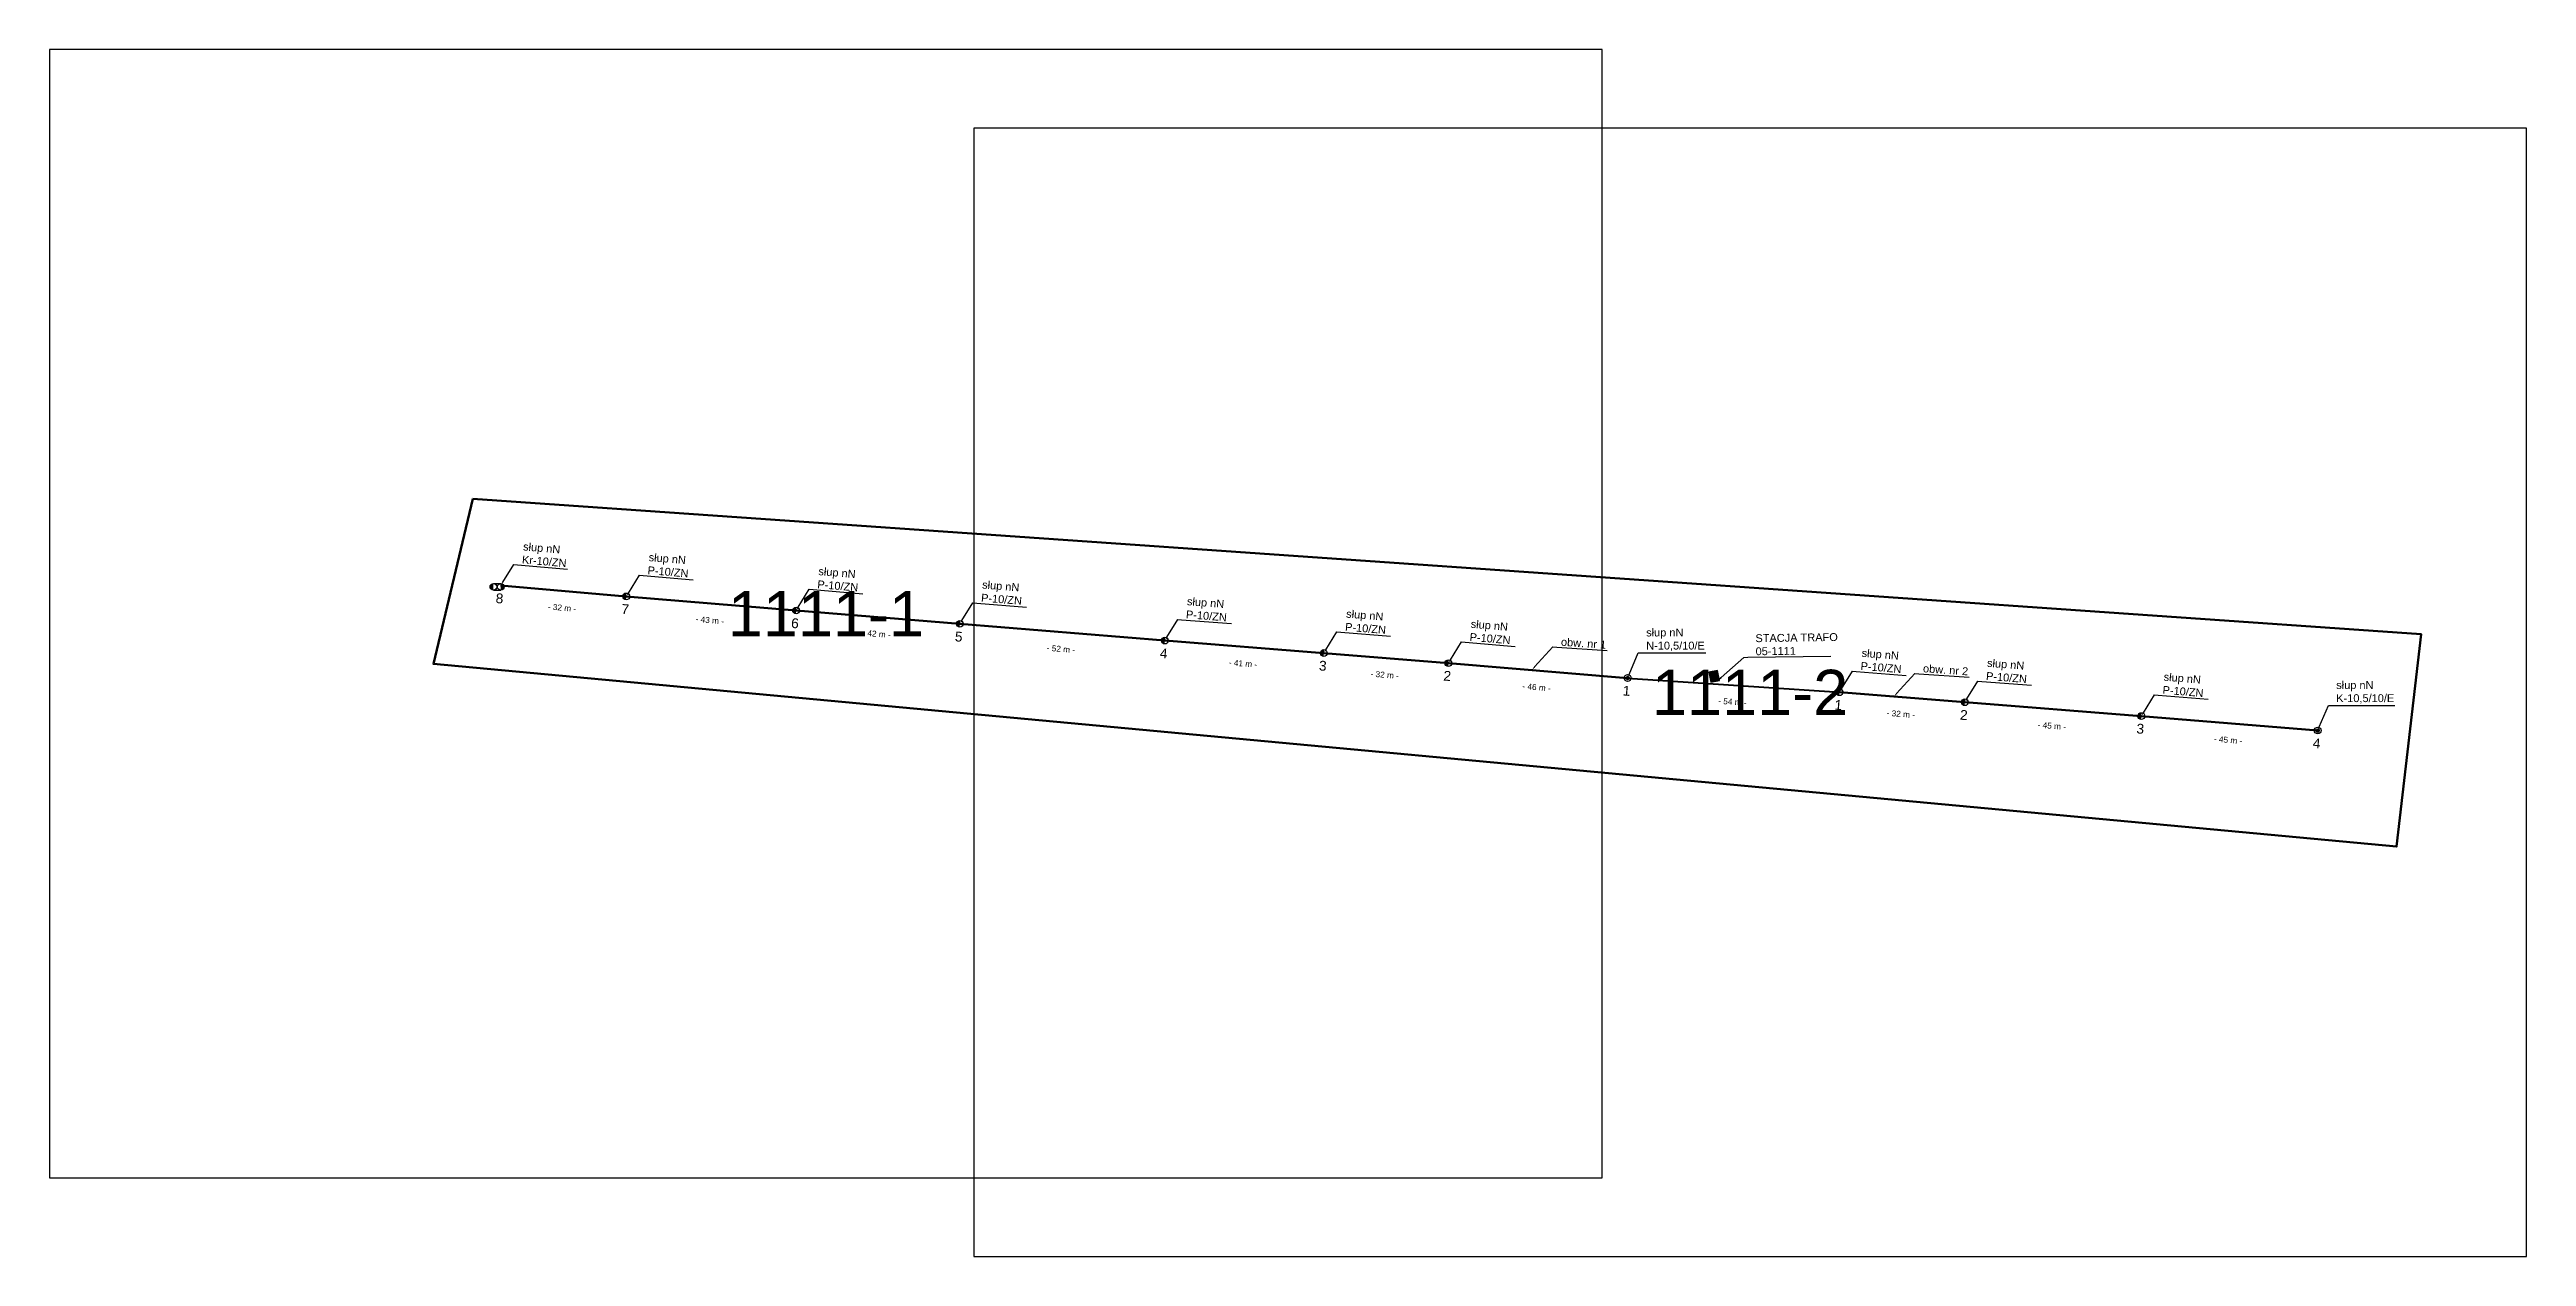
# Model space of a CAD drawing. Header units: metres. Extents: x 7532309 to 7535807, y 5784544 to 5785764.
# Drawn here: x 7532640 to 7533270, y 5784731 to 5785038 of the extents above; entities that cross this region are included whole.
import ezdxf
from ezdxf import colors
from ezdxf.entities.mleader import LeaderData, LeaderLine
from ezdxf.enums import TextEntityAlignment as Align
from ezdxf.math import Vec2, Vec3

# ---------------------------------------------------------------- set-up
doc = ezdxf.new("R2010")
doc.units = ezdxf.units.M
for name, color, linetype, lineweight in [('!tele', 30, 'Continuous', 40), ('!trafo', 6, 'Continuous', 50), ('!trafo_1111', 6, 'Continuous', 50), ('_MM LINIA Sn', 40, 'Continuous', 30)]:
    doc.layers.add(name, color=color, linetype=linetype, lineweight=lineweight)
for name, color, linetype in [('!wymiary', 7, 'Continuous'), ('_MM opisy', 7, 'Continuous'), ('_MM slupy', 5, 'Continuous'), ('_mm trafo', 3, 'Continuous'), ('_numery_05-1111_1', 7, 'Continuous'), ('_numery_05-1111_2', 7, 'Continuous')]:
    doc.layers.add(name, color=color, linetype=linetype)
for name, color, linetype, lineweight, plot in [('_arkusze model', 7, 'Continuous', 50, False), ('_kontrola_05-1111_1', 90, 'Continuous', 50, False), ('_kontrola_05-1111_2', 230, 'Continuous', 50, False)]:
    doc.layers.add(name, color=color, linetype=linetype, lineweight=lineweight, plot=plot)
doc.styles.get("Standard").update_dxf_attribs({"font": 'arial.ttf'})
doc.dimstyles.new('opis linie', dxfattribs={"dimtxt": 1.5, "dimasz": 0.18, "dimexe": 0.18, "dimexo": 0.0625, "dimgap": 2.5, "dimtad": 4, "dimdec": 0, "dimzin": 0, "dimdsep": 46, "dimtxsty": 'Standard', "dimcen": 0.09, "dimse1": 1, "dimse2": 1, "dimsd1": 1, "dimsd2": 1, "dimclrt": 256, "dimadec": 0, "dimazin": 0, "dimtfac": 1, "dimtdec": 0, "dimtofl": 0, "dimtmove": 0, "dimatfit": 3, "dimfxl": 1, "dimtfill": 1, "dimtolj": 1, "dimtzin": 0, "dimarcsym": 0})

# ---------------------------------------------------------------- blocks, each defined once
blk = doc.blocks.new('ZN')
at = {"layer": '_MM slupy', "transparency": 33554687}
h = blk.add_hatch(color=256, dxfattribs=at)
h.dxf.hatch_style = 1
h.paths.add_polyline_path([(0, -0.86), (0, 0.86, 1)])
at = {"layer": '_MM slupy'}
blk.add_circle((0, 0), 0.857, dxfattribs=at)
blk = doc.blocks.new('*D126')
at = {"layer": 'Defpoints', "color": 0}
for p in [(7532754.46, 5784901.36), (7532786.33, 5784897.62), (7532786.42, 5784898.62)]:
    blk.add_point(p, dxfattribs=at)
at = {"layer": '!wymiary', "insert": (7532770.07, 5784895.74), "char_height": 1.5, "attachment_point": 5, "rotation": 355.09338, "bg_fill": 3, "box_fill_scale": 1.1, "bg_fill_color": 9, "bg_fill_true_color": 13158600, "bg_fill_transparency": 0}
blk.add_mtext('\\A1;- 32 m -', dxfattribs=at)
blk = doc.blocks.new('*D127')
at = {"layer": 'Defpoints', "color": 0}
for p in [(7532786.42, 5784898.62), (7532829.51, 5784894.05), (7532829.59, 5784895.05)]:
    blk.add_point(p, dxfattribs=at)
at = {"layer": '!wymiary', "insert": (7532807.65, 5784892.58), "char_height": 1.5, "attachment_point": 5, "rotation": 355.27261, "bg_fill": 3, "box_fill_scale": 1.1, "bg_fill_color": 9, "bg_fill_true_color": 13158600, "bg_fill_transparency": 0}
blk.add_mtext('\\A1;- 43 m -', dxfattribs=at)
blk = doc.blocks.new('*D128')
at = {"layer": 'Defpoints', "color": 0}
for p in [(7532829.59, 5784895.05), (7532871.15, 5784890.64), (7532871.23, 5784891.64)]:
    blk.add_point(p, dxfattribs=at)
at = {"layer": '!wymiary', "insert": (7532850.06, 5784889.11), "char_height": 1.5, "attachment_point": 5, "rotation": 355.31836, "bg_fill": 3, "box_fill_scale": 1.1, "bg_fill_color": 9, "bg_fill_true_color": 13158600, "bg_fill_transparency": 0}
blk.add_mtext('\\A1;- 42 m -', dxfattribs=at)
blk = doc.blocks.new('*D129')
at = {"layer": 'Defpoints', "color": 0}
for p in [(7532871.23, 5784891.64), (7532923.27, 5784886.39), (7532923.35, 5784887.39)]:
    blk.add_point(p, dxfattribs=at)
at = {"layer": '!wymiary', "insert": (7532896.94, 5784885.26), "char_height": 1.5, "attachment_point": 5, "rotation": 355.33827, "bg_fill": 3, "box_fill_scale": 1.1, "bg_fill_color": 9, "bg_fill_true_color": 13158600, "bg_fill_transparency": 0}
blk.add_mtext('\\A1;- 52 m -', dxfattribs=at)
blk = doc.blocks.new('*D130')
at = {"layer": 'Defpoints', "color": 0}
for p in [(7532923.35, 5784887.39), (7532963.72, 5784883.23), (7532963.8, 5784884.23)]:
    blk.add_point(p, dxfattribs=at)
at = {"layer": '!wymiary', "insert": (7532943.24, 5784881.57), "char_height": 1.5, "attachment_point": 5, "rotation": 355.53306, "bg_fill": 3, "box_fill_scale": 1.1, "bg_fill_color": 9, "bg_fill_true_color": 13158600, "bg_fill_transparency": 0}
blk.add_mtext('\\A1;- 41 m -', dxfattribs=at)
blk = doc.blocks.new('*D131')
at = {"layer": 'Defpoints', "color": 0}
for p in [(7532963.8, 5784884.23), (7532995.38, 5784880.66), (7532995.46, 5784881.66)]:
    blk.add_point(p, dxfattribs=at)
at = {"layer": '!wymiary', "insert": (7532979.28, 5784878.69), "char_height": 1.5, "attachment_point": 5, "rotation": 355.3502, "bg_fill": 3, "box_fill_scale": 1.1, "bg_fill_color": 9, "bg_fill_true_color": 13158600, "bg_fill_transparency": 0}
blk.add_mtext('\\A1;- 32 m -', dxfattribs=at)
blk = doc.blocks.new('*D132')
at = {"layer": 'Defpoints', "color": 0}
for p in [(7532995.46, 5784881.66), (7533040.97, 5784876.88), (7533041.05, 5784877.88)]:
    blk.add_point(p, dxfattribs=at)
at = {"layer": '!wymiary', "insert": (7533017.9, 5784875.52), "char_height": 1.5, "attachment_point": 5, "rotation": 355.26652, "bg_fill": 3, "box_fill_scale": 1.1, "bg_fill_color": 9, "bg_fill_true_color": 13158600, "bg_fill_transparency": 0}
blk.add_mtext('\\A1;- 46 m -', dxfattribs=at)
blk = doc.blocks.new('*D133')
at = {"layer": 'Defpoints', "color": 0}
for p in [(7533041.05, 5784877.88), (7533094.89, 5784874.26), (7533094.83, 5784873.26)]:
    blk.add_point(p, dxfattribs=at)
at = {"layer": '!wymiary', "insert": (7533067.69, 5784871.82), "char_height": 1.5, "attachment_point": 5, "rotation": 356.15471, "bg_fill": 3, "box_fill_scale": 1.1, "bg_fill_color": 9, "bg_fill_true_color": 13158600, "bg_fill_transparency": 0}
blk.add_mtext('\\A1;- 54 m -', dxfattribs=at)
blk = doc.blocks.new('*D134')
at = {"layer": 'Defpoints', "color": 0}
for p in [(7533094.89, 5784874.26), (7533126.72, 5784870.72), (7533126.8, 5784871.71)]:
    blk.add_point(p, dxfattribs=at)
at = {"layer": '!wymiary', "insert": (7533110.51, 5784868.73), "char_height": 1.5, "attachment_point": 5, "rotation": 355.43628, "bg_fill": 3, "box_fill_scale": 1.1, "bg_fill_color": 9, "bg_fill_true_color": 13158600, "bg_fill_transparency": 0}
blk.add_mtext('\\A1;- 32 m -', dxfattribs=at)
blk = doc.blocks.new('*D135')
at = {"layer": 'Defpoints', "color": 0}
for p in [(7533126.8, 5784871.71), (7533171.59, 5784867.22), (7533171.67, 5784868.21)]:
    blk.add_point(p, dxfattribs=at)
at = {"layer": '!wymiary', "insert": (7533148.91, 5784865.71), "char_height": 1.5, "attachment_point": 5, "rotation": 355.54095, "bg_fill": 3, "box_fill_scale": 1.1, "bg_fill_color": 9, "bg_fill_true_color": 13158600, "bg_fill_transparency": 0}
blk.add_mtext('\\A1;- 45 m -', dxfattribs=at)
blk = doc.blocks.new('*D136')
at = {"layer": 'Defpoints', "color": 0}
for p in [(7533171.67, 5784868.21), (7533216.44, 5784863.53), (7533216.52, 5784864.52)]:
    blk.add_point(p, dxfattribs=at)
at = {"layer": '!wymiary', "insert": (7533193.74, 5784862.12), "char_height": 1.5, "attachment_point": 5, "rotation": 355.29504, "bg_fill": 3, "box_fill_scale": 1.1, "bg_fill_color": 9, "bg_fill_true_color": 13158600, "bg_fill_transparency": 0}
blk.add_mtext('\\A1;- 45 m -', dxfattribs=at)
blk = doc.blocks.new('trafo')
at = {"layer": '_mm trafo'}
h = blk.add_hatch(color=256, dxfattribs=at)
h.dxf.hatch_style = 1
h.paths.add_polyline_path([(-1.15, 1.02), (-0.52, -1.51), (1.64, -0.96), (1.01, 1.59)])
at = {"layer": '_MM LINIA Sn', "color": 2, "lineweight": 60}
for p, q in [((0.58, 0.02), (-0.43, 0.9)), ((-0.32, -0.23), (0.58, 0.02)), ((0.58, -0.92), (-0.32, -0.23)), ((0.55, -0.72), (0.41, -0.9)), ((0.41, -0.9), (0.58, -0.92)), ((0.58, -0.92), (0.55, -0.72))]:
    blk.add_line(p, q, dxfattribs=at)
at = {"layer": '_mm trafo', "flags": 128}
blk.add_lwpolyline([(-0.52, -1.52), (1.64, -0.96), (0.98, 1.58), (-1.17, 0.99), (-0.52, -1.52)], close=True, dxfattribs=at)
blk = doc.blocks.new('R')
at = {"layer": '_MM slupy', "transparency": 33554687}
h = blk.add_hatch(color=256, dxfattribs=at)
h.dxf.hatch_style = 1
h.paths.add_polyline_path([(-0.93, -0.86), (-0.93, 0.86, 1)])
h = blk.add_hatch(color=256, dxfattribs=at)
h.dxf.hatch_style = 1
h.paths.add_polyline_path([(0.93, 0.86), (0.93, -0.86, 1)])
at = {"layer": '_MM slupy'}
for points in [[(-0.93, 0.86), (0.93, 0.86)], [(-0.93, -0.86), (0.93, -0.86)]]:
    blk.add_lwpolyline(points, dxfattribs=at)
for centre in [(-0.93, 0), (0.93, 0)]:
    blk.add_circle(centre, 0.857, dxfattribs=at)
blk = doc.blocks.new('E')
at = {"layer": '_MM slupy'}
h = blk.add_hatch(color=256, dxfattribs=at)
h.dxf.hatch_style = 1
h.paths.add_polyline_path([(0.27, 0.37, 1), (-0.27, -0.37, 1)])
for radius in [0.857, 0.457]:
    blk.add_circle((0, 0), radius, dxfattribs=at)
blk = doc.blocks.new('q')
at = {"layer": '_MM slupy'}
blk.add_blockref('ZN', (0, 0), dxfattribs=at)
at = {"layer": '_MM opisy'}
ml = blk.add_multileader_mtext('Standard', dxfattribs=at)
ml.set_content('\\pxql;słup nN\\PP-10/ZN', color=256)
ml.set_leader_properties()
ml.build(insert=Vec2(0, 0))
ml.multileader.update_dxf_attribs({"has_text_frame": 1, "text_left_attachment_type": 5, "text_right_attachment_type": 5, "dogleg_length": 1, "arrow_head_size": 1})
ctx = ml.context
ctx.base_point, ctx.char_height, ctx.arrow_head_size, ctx.landing_gap_size, ctx.plane_origin = Vec3(3.86, 5.63), 2, 1, 1, Vec3(1.72, -1.42)
ctx.left_attachment, ctx.right_attachment = 5, 5
notes = []
notes.append((ctx, [(0, (1, 1, 0), (2.86, 5.63), (1, 0), 1, [(0, [(0, 0)], 0, [])])]))
ctx.mtext.insert, ctx.mtext.flow_direction = Vec3(4.86, 11.44), 5
ctx.mtext.has_bg_fill, ctx.mtext.bg_color, ctx.mtext.bg_scale_factor, ctx.mtext.bg_transparency, ctx.mtext.use_window_bg_color = 1, -1023410175, 1, 0, 1
for ctx, leaders in notes:
    for number, flags, end, landing, length, lines in leaders:
        leader = LeaderData()
        leader.index, (leader.has_last_leader_line, leader.has_dogleg_vector, leader.attachment_direction) = number, flags
        leader.last_leader_point, leader.dogleg_vector, leader.dogleg_length = Vec3(end), Vec3(landing), length
        for number, points, colour, breaks in lines:
            line = LeaderLine()
            line.index, line.vertices, line.color, line.breaks = number, Vec3.list(points), colors.encode_raw_color(colour), breaks
            leader.lines.append(line)
        ctx.leaders.append(leader)

msp = doc.modelspace()

# ---------------------------------------------------------------- linework, layer by layer
at = {"layer": '!tele'}
msp.add_lwpolyline([(7532754.46, 5784901.36), (7532786.42, 5784898.62), (7532829.59, 5784895.05), (7532871.23, 5784891.64), (7532923.35, 5784887.39), (7532963.8, 5784884.23), (7532995.46, 5784881.66), (7533041.05, 5784877.88), (7533094.89, 5784874.26), (7533126.8, 5784871.71), (7533171.67, 5784868.21), (7533216.52, 5784864.52)], dxfattribs=at)
at = {"layer": '!trafo_1111'}
msp.add_lwpolyline([(7532747.43, 5784923.43), (7532737.38, 5784881.47), (7533236.59, 5784835.01), (7533242.86, 5784889)], close=True, dxfattribs=at)

# ---------------------------------------------------------------- next in the draw order: block references
for p, rotation in [((7532786.42, 5784898.62), 355.2726068560953), ((7532829.59, 5784895.05), 355.318357420796), ((7532871.23, 5784891.64), 355.3382675111636), ((7532923.35, 5784887.39), 355.5330609189215), ((7532963.8, 5784884.23), 355.3502022418888), ((7532995.46, 5784881.66), 355.2665219172271), ((7533094.89, 5784874.26), 355.4362843980688), ((7533126.8, 5784871.71), 355.5409520753066), ((7533171.67, 5784868.21), 355.2950440216997)]:
    msp.add_blockref('q', p, dxfattribs=dict(rotation=rotation))

# ---------------------------------------------------------------- next in the draw order: dimensions: what is measured, and where the dimension line sits
at = {"layer": '!wymiary'}
dim = msp.add_aligned_dim(p1=(7532754.46, 5784901.36), p2=(7532786.42, 5784898.62), distance=-1, dimstyle='opis linie', override={"dimpost": '- <> m -'}, dxfattribs=at)
dim.commit()
dim.dimension.update_dxf_attribs({"geometry": '*D126', "text_midpoint": (7532770.07, 5784895.74)})

# ---------------------------------------------------------------- next in the draw order: dimensions: what is measured, and where the dimension line sits
dim = msp.add_aligned_dim(p1=(7532786.42, 5784898.62), p2=(7532829.59, 5784895.05), distance=-1, dimstyle='opis linie', override={"dimpost": '- <> m -'}, dxfattribs=at)
dim.commit()
dim.dimension.update_dxf_attribs({"geometry": '*D127', "text_midpoint": (7532807.65, 5784892.58)})

# ---------------------------------------------------------------- next in the draw order: leaders
at = {"layer": '_MM opisy'}
ml = msp.add_multileader_mtext('Standard', dxfattribs=at)
ml.set_content('\\pxql;słup nN\\PKr-10/ZN', color=256)
ml.set_leader_properties()
ml.build(insert=Vec2(0, 0))
ml.multileader.update_dxf_attribs({"has_text_frame": 1, "text_left_attachment_type": 5, "text_right_attachment_type": 5, "dogleg_length": 1, "arrow_head_size": 1})
ctx = ml.context
ctx.base_point, ctx.char_height, ctx.arrow_head_size, ctx.landing_gap_size, ctx.plane_origin, ctx.plane_x_axis, ctx.plane_y_axis = Vec3(7532758.78, 5784906.65), 2, 1, 1, Vec3(7532756.05, 5784899.8), Vec3(0.996335, -0.085532), Vec3(0.085532, 0.996335)
ctx.left_attachment, ctx.right_attachment = 5, 5
notes = []
notes.append((ctx, [(0, (1, 1, 0), (7532757.79, 5784906.73), (0.996335, -0.085532), 1, [(0, [(7532754.46, 5784901.36)], 0, [])])]))
ctx.mtext.insert, ctx.mtext.text_direction, ctx.mtext.flow_direction = Vec3(7532760.28, 5784912.34), Vec3(0.996335, -0.085532), 5
ctx.mtext.has_bg_fill, ctx.mtext.bg_color, ctx.mtext.bg_scale_factor, ctx.mtext.bg_transparency, ctx.mtext.use_window_bg_color = 1, -1023410175, 1, 0, 1
for ctx, leaders in notes:
    for number, flags, end, landing, length, lines in leaders:
        leader = LeaderData()
        leader.index, (leader.has_last_leader_line, leader.has_dogleg_vector, leader.attachment_direction) = number, flags
        leader.last_leader_point, leader.dogleg_vector, leader.dogleg_length = Vec3(end), Vec3(landing), length
        for number, points, colour, breaks in lines:
            line = LeaderLine()
            line.index, line.vertices, line.color, line.breaks = number, Vec3.list(points), colors.encode_raw_color(colour), breaks
            leader.lines.append(line)
        ctx.leaders.append(leader)

# ---------------------------------------------------------------- next in the draw order: linework, layer by layer
at = {"layer": '_kontrola_05-1111_1', "color": 90}
msp.add_lwpolyline([(7532786.42, 5784898.62), (7532754.46, 5784901.36)], dxfattribs=at)

# ---------------------------------------------------------------- next in the draw order: block references
at = {"layer": '!trafo'}
msp.add_blockref('R', (7532753.56, 5784901.06), dxfattribs=at)

# ---------------------------------------------------------------- next in the draw order: texts
at = {"layer": '_numery_05-1111_1', "color": 7}
for s, rotation, p in [('8', -4.90662, (7532754.19, 5784898.12)), ('7', 355.09338, (7532786.15, 5784895.38))]:
    msp.add_text(s, height=2.5, rotation=rotation, dxfattribs=at).set_placement(p, align=Align.MIDDLE_CENTER)

# ---------------------------------------------------------------- next in the draw order: dimensions: what is measured, and where the dimension line sits
at = {"layer": '!wymiary'}
dim = msp.add_aligned_dim(p1=(7532829.59, 5784895.05), p2=(7532871.23, 5784891.64), distance=-1, dimstyle='opis linie', override={"dimpost": '- <> m -'}, dxfattribs=at)
dim.commit()
dim.dimension.update_dxf_attribs({"geometry": '*D128', "text_midpoint": (7532850.06, 5784889.11)})

# ---------------------------------------------------------------- next in the draw order: linework, layer by layer
at = {"layer": '_kontrola_05-1111_1', "color": 90}
msp.add_lwpolyline([(7532829.59, 5784895.05), (7532786.42, 5784898.62)], dxfattribs=at)

# ---------------------------------------------------------------- next in the draw order: texts
at = {"layer": '_numery_05-1111_1', "color": 7}
msp.add_text('6', height=2.5, rotation=-4.68164, dxfattribs=at).set_placement((7532829.32, 5784891.81), align=Align.MIDDLE_CENTER)
at = {"layer": 'Defpoints', "color": 4}
msp.add_text('1111-1', height=11.474, dxfattribs=at).set_placement((7532837.18, 5784894.24), align=Align.MIDDLE_CENTER)

# ---------------------------------------------------------------- next in the draw order: dimensions: what is measured, and where the dimension line sits
at = {"layer": '!wymiary'}
dim = msp.add_aligned_dim(p1=(7532871.23, 5784891.64), p2=(7532923.35, 5784887.39), distance=-1, dimstyle='opis linie', override={"dimpost": '- <> m -'}, dxfattribs=at)
dim.commit()
dim.dimension.update_dxf_attribs({"geometry": '*D129', "text_midpoint": (7532896.94, 5784885.26)})

# ---------------------------------------------------------------- next in the draw order: linework, layer by layer
at = {"layer": '_kontrola_05-1111_1', "color": 90}
msp.add_lwpolyline([(7532871.23, 5784891.64), (7532829.59, 5784895.05)], dxfattribs=at)

# ---------------------------------------------------------------- next in the draw order: texts
at = {"layer": '_numery_05-1111_1', "color": 7}
msp.add_text('5', height=2.5, rotation=355.31836, dxfattribs=at).set_placement((7532870.96, 5784888.4), align=Align.MIDDLE_CENTER)

# ---------------------------------------------------------------- next in the draw order: dimensions: what is measured, and where the dimension line sits
at = {"layer": '!wymiary'}
dim = msp.add_aligned_dim(p1=(7532923.35, 5784887.39), p2=(7532963.8, 5784884.23), distance=-1, dimstyle='opis linie', override={"dimpost": '- <> m -'}, dxfattribs=at)
dim.commit()
dim.dimension.update_dxf_attribs({"geometry": '*D130', "text_midpoint": (7532943.24, 5784881.57)})

# ---------------------------------------------------------------- next in the draw order: linework, layer by layer
at = {"layer": '_kontrola_05-1111_1', "color": 90}
msp.add_lwpolyline([(7532923.35, 5784887.39), (7532871.23, 5784891.64)], dxfattribs=at)

# ---------------------------------------------------------------- next in the draw order: texts
at = {"layer": '_numery_05-1111_1', "color": 7}
msp.add_text('4', height=2.5, rotation=-4.46694, dxfattribs=at).set_placement((7532923.08, 5784884.15), align=Align.MIDDLE_CENTER)

# ---------------------------------------------------------------- next in the draw order: dimensions: what is measured, and where the dimension line sits
at = {"layer": '!wymiary'}
dim = msp.add_aligned_dim(p1=(7532963.8, 5784884.23), p2=(7532995.46, 5784881.66), distance=-1, dimstyle='opis linie', override={"dimpost": '- <> m -'}, dxfattribs=at)
dim.commit()
dim.dimension.update_dxf_attribs({"geometry": '*D131', "text_midpoint": (7532979.28, 5784878.69)})

# ---------------------------------------------------------------- next in the draw order: linework, layer by layer
at = {"layer": '_kontrola_05-1111_1', "color": 90}
msp.add_lwpolyline([(7532963.8, 5784884.23), (7532923.35, 5784887.39)], dxfattribs=at)

# ---------------------------------------------------------------- next in the draw order: texts
at = {"layer": '_numery_05-1111_1', "color": 7}
msp.add_text('3', height=2.5, rotation=-4.6498, dxfattribs=at).set_placement((7532963.53, 5784880.99), align=Align.MIDDLE_CENTER)

# ---------------------------------------------------------------- next in the draw order: dimensions: what is measured, and where the dimension line sits
at = {"layer": '!wymiary'}
dim = msp.add_aligned_dim(p1=(7532995.46, 5784881.66), p2=(7533041.05, 5784877.88), distance=-1, dimstyle='opis linie', override={"dimpost": '- <> m -'}, dxfattribs=at)
dim.commit()
dim.dimension.update_dxf_attribs({"geometry": '*D132', "text_midpoint": (7533017.9, 5784875.52)})

# ---------------------------------------------------------------- next in the draw order: linework, layer by layer
at = {"layer": '_kontrola_05-1111_1', "color": 90}
msp.add_lwpolyline([(7532995.46, 5784881.66), (7532963.8, 5784884.23)], dxfattribs=at)

# ---------------------------------------------------------------- next in the draw order: texts
at = {"layer": '_numery_05-1111_1', "color": 7}
msp.add_text('2', height=2.5, rotation=355.3502, dxfattribs=at).set_placement((7532995.19, 5784878.42), align=Align.MIDDLE_CENTER)

# ---------------------------------------------------------------- next in the draw order: dimensions: what is measured, and where the dimension line sits
at = {"layer": '!wymiary'}
dim = msp.add_aligned_dim(p1=(7533041.05, 5784877.88), p2=(7533094.89, 5784874.26), distance=-1, dimstyle='opis linie', override={"dimpost": '- <> m -'}, dxfattribs=at)
dim.commit()
dim.dimension.update_dxf_attribs({"geometry": '*D133', "text_midpoint": (7533067.69, 5784871.82)})

# ---------------------------------------------------------------- next in the draw order: leaders
at = {"layer": '_MM opisy', "color": 1}
ml = msp.add_multileader_mtext('Standard', dxfattribs=at)
ml.set_content('\\pxql;obw. nr 1', color=1)
ml.set_leader_properties()
ml.build(insert=Vec2(0, 0))
ml.multileader.update_dxf_attribs({"has_text_frame": 1, "text_left_attachment_type": 5, "text_right_attachment_type": 5, "dogleg_length": 1, "arrow_head_size": 1})
ctx = ml.context
ctx.base_point, ctx.char_height, ctx.arrow_head_size, ctx.landing_gap_size, ctx.plane_origin, ctx.plane_x_axis, ctx.plane_y_axis = Vec3(7533023.01, 5784885.73), 2, 1, 1, Vec3(7533029.75, 5784878.7), Vec3(0.997593, -0.069339), Vec3(0.069339, 0.997593)
ctx.left_attachment, ctx.right_attachment = 5, 5
notes = []
notes.append((ctx, [(0, (1, 1, 0), (7533022.02, 5784885.8), (0.997593, -0.069339), 1, [(0, [(7533016.71, 5784879.94)], 0, [])])]))
ctx.mtext.insert, ctx.mtext.text_direction, ctx.mtext.flow_direction = Vec3(7533024.18, 5784888.1), Vec3(0.997593, -0.069339), 5
ctx.mtext.has_bg_fill, ctx.mtext.bg_color, ctx.mtext.bg_scale_factor, ctx.mtext.bg_transparency, ctx.mtext.use_window_bg_color = 1, -1023410175, 1, 0, 1
for ctx, leaders in notes:
    for number, flags, end, landing, length, lines in leaders:
        leader = LeaderData()
        leader.index, (leader.has_last_leader_line, leader.has_dogleg_vector, leader.attachment_direction) = number, flags
        leader.last_leader_point, leader.dogleg_vector, leader.dogleg_length = Vec3(end), Vec3(landing), length
        for number, points, colour, breaks in lines:
            line = LeaderLine()
            line.index, line.vertices, line.color, line.breaks = number, Vec3.list(points), colors.encode_raw_color(colour), breaks
            leader.lines.append(line)
        ctx.leaders.append(leader)

# ---------------------------------------------------------------- next in the draw order: linework, layer by layer
at = {"layer": 'Defpoints', "color": 4}
msp.add_lwpolyline([(7532639.75, 5784750.81), (7533034.6, 5784750.81), (7533034.6, 5785037.67), (7532639.75, 5785037.67)], close=True, dxfattribs=at)

# ---------------------------------------------------------------- next in the draw order: block references
at = {"layer": '_arkusze model', "rotation": 357.3066721443945}
msp.add_blockref('trafo', (7533062.81, 5784878.29), dxfattribs=at)

# ---------------------------------------------------------------- next in the draw order: dimensions: what is measured, and where the dimension line sits
at = {"layer": '!wymiary'}
dim = msp.add_aligned_dim(p1=(7533094.89, 5784874.26), p2=(7533126.8, 5784871.71), distance=-1, dimstyle='opis linie', override={"dimpost": '- <> m -'}, dxfattribs=at)
dim.commit()
dim.dimension.update_dxf_attribs({"geometry": '*D134', "text_midpoint": (7533110.51, 5784868.73)})

# ---------------------------------------------------------------- next in the draw order: texts
at = {"layer": '_numery_05-1111_2', "color": 7}
msp.add_text('1', height=2.5, rotation=-4.56372, dxfattribs=at).set_placement((7533094.63, 5784871.02), align=Align.MIDDLE_CENTER)

# ---------------------------------------------------------------- next in the draw order: dimensions: what is measured, and where the dimension line sits
at = {"layer": '!wymiary'}
dim = msp.add_aligned_dim(p1=(7533126.8, 5784871.71), p2=(7533171.67, 5784868.21), distance=-1, dimstyle='opis linie', override={"dimpost": '- <> m -'}, dxfattribs=at)
dim.commit()
dim.dimension.update_dxf_attribs({"geometry": '*D135', "text_midpoint": (7533148.91, 5784865.71)})

# ---------------------------------------------------------------- next in the draw order: leaders
at = {"layer": '_mm trafo', "color": 3}
ml = msp.add_multileader_mtext('Standard', dxfattribs=at)
ml.set_content('STACJA TRAFO\\P05-1111', color=3)
ml.set_leader_properties()
ml.build(insert=Vec2(0, 0))
ml.multileader.update_dxf_attribs({"has_text_frame": 1, "text_left_attachment_type": 5, "text_right_attachment_type": 5, "dogleg_length": 1, "arrow_head_size": 1.5})
ctx = ml.context
ctx.base_point, ctx.char_height, ctx.arrow_head_size, ctx.plane_origin, ctx.plane_x_axis, ctx.plane_y_axis = Vec3(7533071.6, 5784883.14), 2, 1.5, Vec3(7533066.95, 5784846.2), Vec3(0.999891, 0.014731), Vec3(-0.014731, 0.999891)
ctx.left_attachment, ctx.right_attachment, ctx.attachment_type = 5, 5, 2
notes = []
notes.append((ctx, [(0, (1, 1, 0), (7533070.6, 5784883.13), (0.999891, 0.014731), 1, [(0, [(7533063.71, 5784877)], 0, [])])]))
ctx.mtext.insert, ctx.mtext.text_direction, ctx.mtext.rotation, ctx.mtext.flow_direction = Vec3(7533073.52, 5784888.99), Vec3(0.999891, 0.014731), 6.129723, 5
ctx.mtext.has_bg_fill, ctx.mtext.bg_color, ctx.mtext.bg_scale_factor, ctx.mtext.bg_transparency, ctx.mtext.use_window_bg_color = 1, -1073741824, 1, 0, 1
for ctx, leaders in notes:
    for number, flags, end, landing, length, lines in leaders:
        leader = LeaderData()
        leader.index, (leader.has_last_leader_line, leader.has_dogleg_vector, leader.attachment_direction) = number, flags
        leader.last_leader_point, leader.dogleg_vector, leader.dogleg_length = Vec3(end), Vec3(landing), length
        for number, points, colour, breaks in lines:
            line = LeaderLine()
            line.index, line.vertices, line.color, line.breaks = number, Vec3.list(points), colors.encode_raw_color(colour), breaks
            leader.lines.append(line)
        ctx.leaders.append(leader)

# ---------------------------------------------------------------- next in the draw order: dimensions: what is measured, and where the dimension line sits
at = {"layer": '!wymiary'}
dim = msp.add_aligned_dim(p1=(7533171.67, 5784868.21), p2=(7533216.52, 5784864.52), distance=-1, dimstyle='opis linie', override={"dimpost": '- <> m -'}, dxfattribs=at)
dim.commit()
dim.dimension.update_dxf_attribs({"geometry": '*D136', "text_midpoint": (7533193.74, 5784862.12)})

# ---------------------------------------------------------------- next in the draw order: leaders
at = {"layer": '_MM opisy'}
ml = msp.add_multileader_mtext('Standard', dxfattribs=at)
ml.set_content('\\pxql;słup nN\\PN-10,5/10/E', color=256)
ml.set_leader_properties()
ml.build(insert=Vec2(0, 0))
ml.multileader.update_dxf_attribs({"has_text_frame": 1, "text_left_attachment_type": 5, "text_right_attachment_type": 5, "dogleg_length": 1, "arrow_head_size": 1})
ctx = ml.context
ctx.base_point, ctx.char_height, ctx.arrow_head_size, ctx.landing_gap_size, ctx.plane_origin = Vec3(7533044.76, 5784884.29), 2, 1, 1, Vec3(7533042.77, 5784876.46)
ctx.left_attachment, ctx.right_attachment = 5, 5
notes = []
notes.append((ctx, [(0, (1, 1, 0), (7533043.76, 5784884.29), (1, 0), 1, [(0, [(7533041.05, 5784877.88), (7533043.76, 5784884.29)], 0, [])])]))
ctx.mtext.insert, ctx.mtext.flow_direction = Vec3(7533045.76, 5784890.45), 5
ctx.mtext.has_bg_fill, ctx.mtext.bg_color, ctx.mtext.bg_scale_factor, ctx.mtext.bg_transparency, ctx.mtext.use_window_bg_color = 1, -1023410175, 1, 0, 1
at = {"layer": '_MM opisy', "color": 1}
ml = msp.add_multileader_mtext('Standard', dxfattribs=at)
ml.set_content('\\pxql;obw. nr 2', color=1)
ml.set_leader_properties()
ml.build(insert=Vec2(0, 0))
ml.multileader.update_dxf_attribs({"has_text_frame": 1, "text_left_attachment_type": 5, "text_right_attachment_type": 5, "dogleg_length": 1, "arrow_head_size": 1})
ctx = ml.context
ctx.base_point, ctx.char_height, ctx.arrow_head_size, ctx.landing_gap_size, ctx.plane_origin, ctx.plane_x_axis, ctx.plane_y_axis = Vec3(7533115.07, 5784878.97), 2, 1, 1, Vec3(7533121.81, 5784871.95), Vec3(0.997593, -0.069339), Vec3(0.069339, 0.997593)
ctx.left_attachment, ctx.right_attachment = 5, 5
notes.append((ctx, [(0, (1, 1, 0), (7533114.07, 5784879.04), (0.997593, -0.069339), 1, [(0, [(7533108.77, 5784873.18)], 0, [])])]))
ctx.mtext.insert, ctx.mtext.text_direction, ctx.mtext.flow_direction = Vec3(7533116.24, 5784881.34), Vec3(0.997593, -0.069339), 5
ctx.mtext.has_bg_fill, ctx.mtext.bg_color, ctx.mtext.bg_scale_factor, ctx.mtext.bg_transparency, ctx.mtext.use_window_bg_color = 1, -1023410175, 1, 0, 1
for ctx, leaders in notes:
    for number, flags, end, landing, length, lines in leaders:
        leader = LeaderData()
        leader.index, (leader.has_last_leader_line, leader.has_dogleg_vector, leader.attachment_direction) = number, flags
        leader.last_leader_point, leader.dogleg_vector, leader.dogleg_length = Vec3(end), Vec3(landing), length
        for number, points, colour, breaks in lines:
            line = LeaderLine()
            line.index, line.vertices, line.color, line.breaks = number, Vec3.list(points), colors.encode_raw_color(colour), breaks
            leader.lines.append(line)
        ctx.leaders.append(leader)

# ---------------------------------------------------------------- next in the draw order: linework, layer by layer
at = {"layer": '_kontrola_05-1111_1', "color": 90}
msp.add_lwpolyline([(7533041.05, 5784877.88), (7532995.46, 5784881.66)], dxfattribs=at)
at = {"layer": '_kontrola_05-1111_2', "color": 230}
for points in [[(7533094.89, 5784874.26), (7533126.8, 5784871.71)], [(7533126.8, 5784871.71), (7533171.67, 5784868.21)]]:
    msp.add_lwpolyline(points, dxfattribs=at)

# ---------------------------------------------------------------- next in the draw order: block references
msp.add_blockref('E', (7533041.05, 5784877.88))

# ---------------------------------------------------------------- next in the draw order: texts
at = {"layer": '_numery_05-1111_1', "color": 7}
msp.add_text('1', height=2.5, rotation=355.26652, dxfattribs=at).set_placement((7533040.78, 5784874.64), align=Align.MIDDLE_CENTER)
at = {"layer": '_numery_05-1111_2', "color": 7}
for s, rotation, p in [('2', 355.43628, (7533126.54, 5784868.47)), ('3', -4.70496, (7533171.41, 5784864.98))]:
    msp.add_text(s, height=2.5, rotation=rotation, dxfattribs=at).set_placement(p, align=Align.MIDDLE_CENTER)
at = {"layer": 'Defpoints', "color": 4}
msp.add_text('1111-2', height=11.474, dxfattribs=at).set_placement((7533072.18, 5784874.24), align=Align.MIDDLE_CENTER)

# ---------------------------------------------------------------- next in the draw order: leaders
at = {"layer": '_MM opisy'}
ml = msp.add_multileader_mtext('Standard', dxfattribs=at)
ml.set_content('\\pxql;słup nN\\PK-10,5/10/E', color=256)
ml.set_leader_properties()
ml.build(insert=Vec2(0, 0))
ml.multileader.update_dxf_attribs({"has_text_frame": 1, "text_left_attachment_type": 5, "text_right_attachment_type": 5, "dogleg_length": 1, "arrow_head_size": 1})
ctx = ml.context
ctx.base_point, ctx.char_height, ctx.arrow_head_size, ctx.landing_gap_size, ctx.plane_origin = Vec3(7533220.23, 5784870.93), 2, 1, 1, Vec3(7533218.24, 5784863.1)
ctx.left_attachment, ctx.right_attachment = 5, 5
notes = []
notes.append((ctx, [(0, (1, 1, 0), (7533219.23, 5784870.93), (1, 0), 1, [(0, [(7533216.52, 5784864.52), (7533219.23, 5784870.93)], 0, [])])]))
ctx.mtext.insert, ctx.mtext.flow_direction = Vec3(7533221.23, 5784877.09), 5
ctx.mtext.has_bg_fill, ctx.mtext.bg_color, ctx.mtext.bg_scale_factor, ctx.mtext.bg_transparency, ctx.mtext.use_window_bg_color = 1, -1023410175, 1, 0, 1
for ctx, leaders in notes:
    for number, flags, end, landing, length, lines in leaders:
        leader = LeaderData()
        leader.index, (leader.has_last_leader_line, leader.has_dogleg_vector, leader.attachment_direction) = number, flags
        leader.last_leader_point, leader.dogleg_vector, leader.dogleg_length = Vec3(end), Vec3(landing), length
        for number, points, colour, breaks in lines:
            line = LeaderLine()
            line.index, line.vertices, line.color, line.breaks = number, Vec3.list(points), colors.encode_raw_color(colour), breaks
            leader.lines.append(line)
        ctx.leaders.append(leader)

# ---------------------------------------------------------------- next in the draw order: linework, layer by layer
at = {"layer": '_kontrola_05-1111_2', "color": 230}
msp.add_lwpolyline([(7533171.67, 5784868.21), (7533216.52, 5784864.52)], dxfattribs=at)
at = {"layer": 'Defpoints', "color": 4}
msp.add_lwpolyline([(7532874.75, 5784730.81), (7533269.6, 5784730.81), (7533269.6, 5785017.67), (7532874.75, 5785017.67)], close=True, dxfattribs=at)

# ---------------------------------------------------------------- next in the draw order: block references
msp.add_blockref('E', (7533216.52, 5784864.52))

# ---------------------------------------------------------------- next in the draw order: texts
at = {"layer": '_numery_05-1111_2', "color": 7}
msp.add_text('4', height=2.5, rotation=355.29504, dxfattribs=at).set_placement((7533216.26, 5784861.28), align=Align.MIDDLE_CENTER)

doc.saveas('drawing.dxf')
